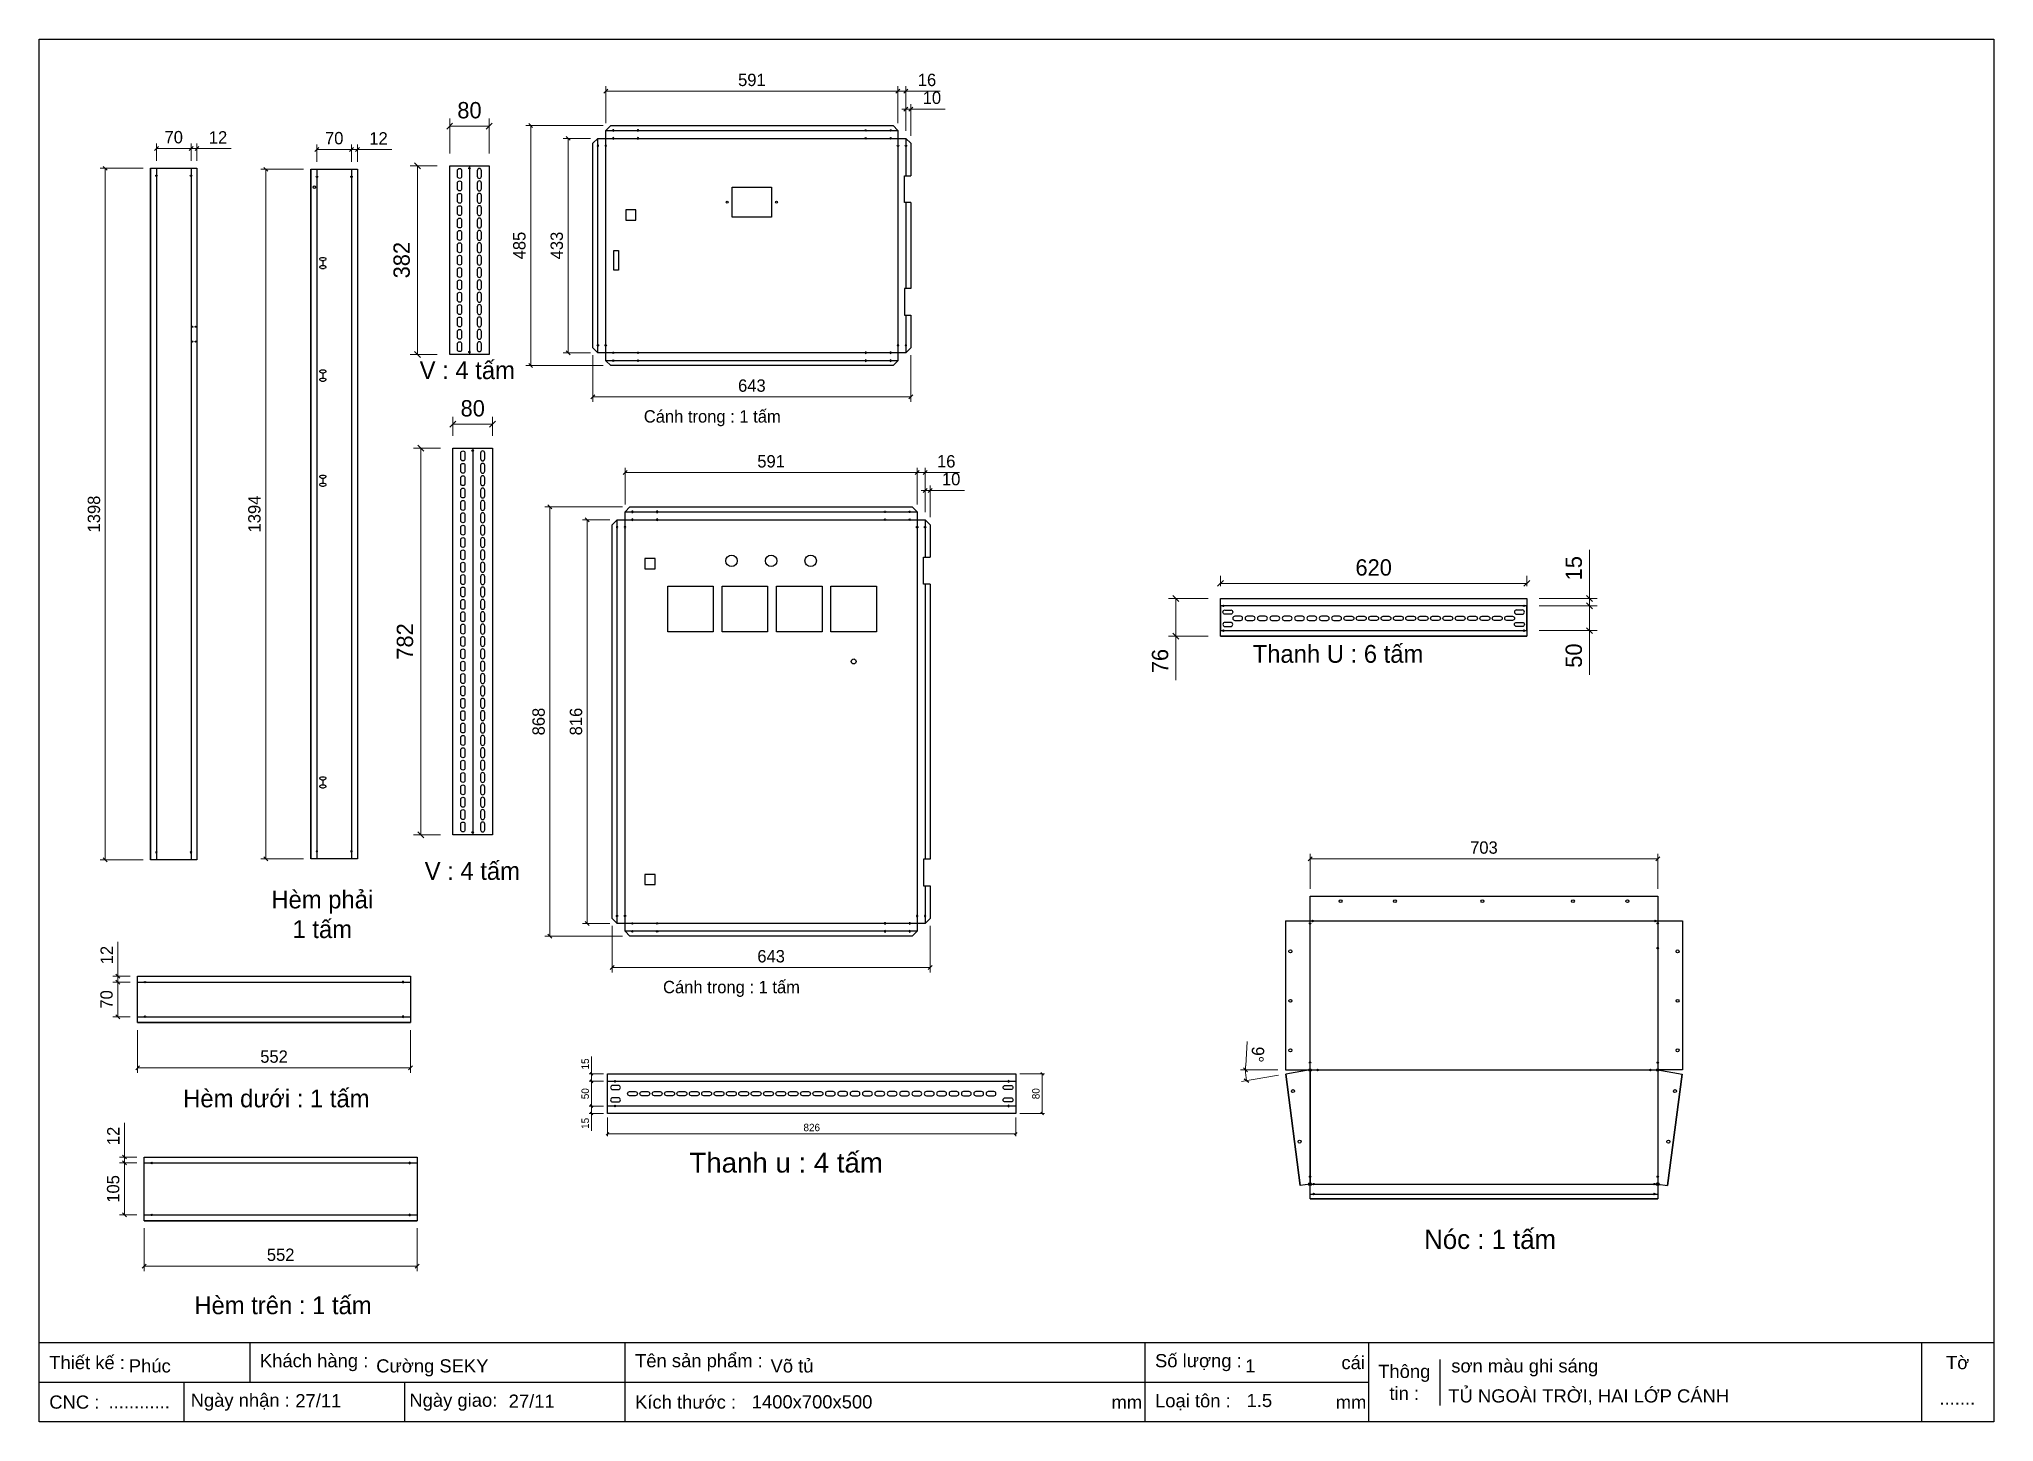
# Model space of a CAD drawing. Header units: millimetres. Extents: x 0 to 3953, y 0 to 2795.
import ezdxf

# ---------------------------------------------------------------- set-up
doc = ezdxf.new("R2010")
doc.units = ezdxf.units.MM
for name, color, linetype in [('CNC', 7, 'Continuous'), ('DIM', 253, 'Continuous'), ('FIRE PROTECTION', 1, 'Continuous')]:
    doc.layers.add(name, color=color, linetype=linetype)
doc.styles.add('Arial', font='arial.ttf')
doc.dimstyles.new('Dim-15', dxfattribs={"dimtxt": 15, "dimasz": 5, "dimexe": 5, "dimexo": 8, "dimgap": 5, "dimtad": 1, "dimdec": 0, "dimtxsty": 'Standard', "dimblk": 'OBLIQUE', "dimcen": 10, "dimclrd": 5, "dimclre": 5, "dimclrt": 3, "dimazin": 3, "dimtfac": 1, "dimtdec": 0, "dimtmove": 0, "dimatfit": 3, "dimldrblk": 'OBLIQUE', "dimlwd": 9, "dimlwe": 9})
doc.dimstyles.new('Dim-25', dxfattribs={"dimtxt": 25, "dimasz": 8, "dimexe": 10, "dimexo": 15, "dimgap": 10, "dimtad": 1, "dimdec": 0, "dimtxsty": 'Standard', "dimblk": 'OBLIQUE', "dimcen": 10, "dimclrd": 5, "dimclre": 5, "dimclrt": 3, "dimazin": 3, "dimtfac": 1, "dimtdec": 0, "dimtmove": 0, "dimatfit": 3, "dimldrblk": 'OBLIQUE', "dimlwd": 9, "dimlwe": 9})
doc.dimstyles.new('Dim-33', dxfattribs={"dimtxt": 33, "dimasz": 12, "dimexe": 15, "dimexo": 25, "dimgap": 15, "dimtad": 1, "dimdec": 0, "dimtxsty": 'Standard', "dimblk": 'OBLIQUE', "dimcen": 10, "dimclrd": 5, "dimclre": 5, "dimclrt": 3, "dimazin": 3, "dimtfac": 1, "dimtdec": 0, "dimtmove": 0, "dimatfit": 3, "dimldrblk": 'OPEN30', "dimlwd": 9, "dimlwe": 9})

msp = doc.modelspace()

# ---------------------------------------------------------------- texts
at = {"color": 2, "attachment_point": 5}
for s, insert, char_height, width in [('V : 4 tấm', (865.9, 2125.6), 36, 775), ('Cánh trong : 1 tấm', (1361.3, 2028.7), 25, 1320.319), ('Thanh U : 6 tấm', (2626.7, 1552.2), 36, 775), ('V : 4 tấm', (876.1, 1113.4), 36, 775), ('Hèm phải \\P1 tấm', (572.7, 1025.7), 36, 775), ('Cánh trong : 1 tấm', (1400.2, 875.2), 25, 1320.319), ('Hèm dưới : 1 tấm', (479.8, 653.6), 36, 775), ('Nóc : 1 tấm', (2934.3, 368.8), 39, 1074), ('Hèm trên : 1 tấm', (493.2, 235.5), 36, 775)]:
    msp.add_mtext(s, dxfattribs=dict(at, insert=insert, char_height=char_height, width=width))
at = {"color": 7, "insert": (1510.7, 523.7), "char_height": 40, "width": 846.161, "attachment_point": 5, "style": 'Arial'}
msp.add_mtext('Thanh u : 4 tấm', dxfattribs=at)

# ---------------------------------------------------------------- blocks, each defined once
blk = doc.blocks.new('KHUNG CHUẨN')
at = {"color": 7}
for p, q in [((19889.2, -28535.2), (16919.2, -28535.2)), ((17239.2, -28535.2), (17239.2, -28595.2)), ((17809.2, -28535.2), (17809.2, -28655.2)), ((18599.2, -28535.2), (18599.2, -28655.2)), ((18939.2, -28535.2), (18939.2, -28655.2)), ((19779.2, -28535.2), (19779.2, -28655.2)), ((19047.6, -28560.2), (19047.6, -28630.2)), ((18939.2, -28595.2), (16919.2, -28595.2)), ((17139.2, -28595.2), (17139.2, -28655.2)), ((17474.2, -28595.2), (17474.2, -28655.2))]:
    blk.add_line(p, q, dxfattribs=at)
blk.add_lwpolyline([(16919.2, -26555.2), (19889.2, -26555.2), (19889.2, -28655.2), (16919.2, -28655.2)], close=True, dxfattribs=at)
at = {"color": 2, "char_height": 20, "style": 'Arial'}
for s, insert, width, attachment_point in [('  Thiết kế :', (16919.2, -28565.2), 917.634, 4), ('  Khách hàng :', (17239.2, -28565.2), 917.634, 4), ('  Tên sản phẩm :', (17809.2, -28565.2), 917.634, 4), ('  Số lượng :', (18599.2, -28565.2), 917.634, 4), ('cái', (18897.9, -28565.2), 63.517, 4), ('Thông\\Ptin :', (18993.4, -28595.2), 108.311, 5), ('Tờ', (19834.2, -28565.2), 110, 5), ('  CNC :', (16919.2, -28625.2), 917.634, 4), ('  Ngày nhận :', (17134, -28625.2), 556.651, 4), ('  Ngày giao:', (17466.3, -28625.2), 556.651, 4), ('  Kích thước :', (17809.2, -28625.2), 917.634, 4), ('mm', (18548.6, -28625.2), 73.831, 4), ('  Loại tôn :', (18599.2, -28625.2), 917.634, 4), ('mm', (18889.2, -28625.2), 917.634, 4)]:
    blk.add_mtext(s, dxfattribs=dict(at, insert=insert, width=width, attachment_point=attachment_point))
at = {"color": 3, "style": 'Arial'}
for tag, p in [('#01', (17055.6, -28580.1)), ('#02', (17431.4, -28580.1)), ('#03', (18030.6, -28580.1)), ('#08', (18751.7, -28580.1)), ('#10', (19064.8, -28580.1)), ('#04', (17024.8, -28634.6)), ('#05', (17308.5, -28633)), ('#06', (17632.7, -28633.7)), ('#07', (18002, -28634.7)), ('#09', (18753.8, -28632.6)), ('#11', (19060.3, -28625.7)), ('#12', (19806.5, -28628.9))]:
    blk.add_attdef(tag, p, '', height=20, dxfattribs=at)
blk = doc.blocks.new('f3daunguoc')
at = {"layer": 'CNC', "color": 2, "lineweight": -3}
blk.add_circle((0, 0), 1.5, dxfattribs=at)
blk = doc.blocks.new('*D1')
at = {"color": 0, "linetype": 'ByBlock', "lineweight": -2}
for p, q in [((303.3, 2569.9), (311.3, 2577.9)), ((323.3, 2577.9), (315.3, 2569.9))]:
    blk.add_line(p, q, dxfattribs=at)
at = {"layer": 'Defpoints', "color": 0, "transparency": 16777216}
for p in [(319.3, 2573.9), (307.3, 2533.9), (319.3, 2533.9)]:
    blk.add_point(p, dxfattribs=at)
at = {"layer": 'DIM', "color": 5, "lineweight": 9, "transparency": 16777216}
for p, q in [((307.3, 2573.9), (299.3, 2573.9)), ((307.3, 2548.9), (307.3, 2583.9)), ((307.3, 2573.9), (319.3, 2573.9)), ((319.3, 2548.9), (319.3, 2583.9)), ((319.3, 2573.9), (388.5, 2573.9))]:
    blk.add_line(p, q, dxfattribs=at)
at = {"layer": 'DIM', "color": 3, "transparency": 16777216, "insert": (361.9, 2596.5), "char_height": 25, "attachment_point": 5}
blk.add_mtext('12', dxfattribs=at)
blk = doc.blocks.new('_Oblique')
at = {"color": 0, "linetype": 'ByBlock', "lineweight": -2}
blk.add_line((-0.5, -0.5), (0.5, 0.5), dxfattribs=at)
blk = doc.blocks.new('*D2')
at = {"color": 0, "linetype": 'ByBlock', "lineweight": -2}
for p, q in [((241.3, 2577.9), (233.3, 2569.9)), ((303.3, 2569.9), (311.3, 2577.9))]:
    blk.add_line(p, q, dxfattribs=at)
at = {"layer": 'Defpoints', "color": 0, "transparency": 16777216}
for p in [(237.3, 2573.9), (237.3, 2533.9), (307.3, 2533.9)]:
    blk.add_point(p, dxfattribs=at)
at = {"layer": 'DIM', "color": 5, "lineweight": 9, "transparency": 16777216}
for p, q in [((237.3, 2548.9), (237.3, 2583.9)), ((307.3, 2573.9), (237.3, 2573.9)), ((307.3, 2548.9), (307.3, 2583.9))]:
    blk.add_line(p, q, dxfattribs=at)
at = {"layer": 'DIM', "color": 3, "transparency": 16777216, "insert": (272.3, 2596.7), "char_height": 25, "attachment_point": 5}
blk.add_mtext('70', dxfattribs=at)
blk = doc.blocks.new('*D3')
at = {"color": 0, "linetype": 'ByBlock', "lineweight": -2}
for p, q in [((137.8, 2529.9), (129.8, 2537.9)), ((129.8, 1140.3), (137.8, 1132.3))]:
    blk.add_line(p, q, dxfattribs=at)
at = {"layer": 'Defpoints', "color": 0, "transparency": 16777216}
for p in [(225.3, 2533.9), (133.8, 1136.3), (225.3, 1136.3)]:
    blk.add_point(p, dxfattribs=at)
at = {"layer": 'DIM', "color": 5, "lineweight": 9, "transparency": 16777216}
for p, q in [((210.3, 2533.9), (123.8, 2533.9)), ((133.8, 2533.9), (133.8, 1136.3)), ((210.3, 1136.3), (123.8, 1136.3))]:
    blk.add_line(p, q, dxfattribs=at)
at = {"layer": 'DIM', "color": 3, "transparency": 16777216, "insert": (111, 1835.1), "char_height": 25, "attachment_point": 5, "rotation": 90}
blk.add_mtext('1398', dxfattribs=at)
blk = doc.blocks.new('*D4')
at = {"color": 0, "linetype": 'ByBlock', "lineweight": -2}
for p, q in [((627.8, 2567.9), (635.8, 2575.9)), ((647.8, 2575.9), (639.8, 2567.9))]:
    blk.add_line(p, q, dxfattribs=at)
at = {"layer": 'Defpoints', "color": 0, "transparency": 16777216}
for p in [(643.8, 2571.9), (631.8, 2531.9), (643.8, 2531.9)]:
    blk.add_point(p, dxfattribs=at)
at = {"layer": 'DIM', "color": 5, "lineweight": 9, "transparency": 16777216}
for p, q in [((631.8, 2571.9), (623.8, 2571.9)), ((631.8, 2546.9), (631.8, 2581.9)), ((631.8, 2571.9), (643.8, 2571.9)), ((643.8, 2546.9), (643.8, 2581.9)), ((643.8, 2571.9), (713, 2571.9))]:
    blk.add_line(p, q, dxfattribs=at)
at = {"layer": 'DIM', "color": 3, "transparency": 16777216, "insert": (686.4, 2594.5), "char_height": 25, "attachment_point": 5}
blk.add_mtext('12', dxfattribs=at)
blk = doc.blocks.new('*D5')
at = {"color": 0, "linetype": 'ByBlock', "lineweight": -2}
for p, q in [((565.8, 2575.9), (557.8, 2567.9)), ((627.8, 2567.9), (635.8, 2575.9))]:
    blk.add_line(p, q, dxfattribs=at)
at = {"layer": 'Defpoints', "color": 0, "transparency": 16777216}
for p in [(561.8, 2571.9), (561.8, 2531.9), (631.8, 2531.9)]:
    blk.add_point(p, dxfattribs=at)
at = {"layer": 'DIM', "color": 5, "lineweight": 9, "transparency": 16777216}
for p, q in [((561.8, 2546.9), (561.8, 2581.9)), ((631.8, 2571.9), (561.8, 2571.9)), ((631.8, 2546.9), (631.8, 2581.9))]:
    blk.add_line(p, q, dxfattribs=at)
at = {"layer": 'DIM', "color": 3, "transparency": 16777216, "insert": (596.8, 2594.7), "char_height": 25, "attachment_point": 5}
blk.add_mtext('70', dxfattribs=at)
blk = doc.blocks.new('*D6')
at = {"color": 0, "linetype": 'ByBlock', "lineweight": -2}
for p, q in [((462.3, 2527.9), (454.3, 2535.9)), ((454.3, 1142.3), (462.3, 1134.3))]:
    blk.add_line(p, q, dxfattribs=at)
at = {"layer": 'Defpoints', "color": 0, "transparency": 16777216}
for p in [(549.8, 2531.9), (458.3, 1138.3), (549.8, 1138.3)]:
    blk.add_point(p, dxfattribs=at)
at = {"layer": 'DIM', "color": 5, "lineweight": 9, "transparency": 16777216}
for p, q in [((534.8, 2531.9), (448.3, 2531.9)), ((458.3, 2531.9), (458.3, 1138.3)), ((534.8, 1138.3), (448.3, 1138.3))]:
    blk.add_line(p, q, dxfattribs=at)
at = {"layer": 'DIM', "color": 3, "transparency": 16777216, "insert": (435.5, 1835.1), "char_height": 25, "attachment_point": 5, "rotation": 90}
blk.add_mtext('1394', dxfattribs=at)
blk = doc.blocks.new('ovan6x9')
at = {"color": 2}
for p, q in [((2, 6), (8, 6)), ((2, 0), (8, 0))]:
    blk.add_line(p, q, dxfattribs=at)
for centre, start, end in [((2, 3), 90, 270), ((8, 3), 270, 90)]:
    blk.add_arc(centre, 3, start, end, dxfattribs=at)
blk = doc.blocks.new('*D7')
at = {"color": 0, "linetype": 'ByBlock', "lineweight": -2}
for p, q in [((1748.8, 2649.6), (1756.8, 2657.6)), ((1766.8, 2657.6), (1758.8, 2649.6))]:
    blk.add_line(p, q, dxfattribs=at)
at = {"layer": 'Defpoints', "color": 0, "transparency": 16777216}
for p in [(1762.8, 2653.6), (1752.8, 2594.5), (1762.8, 2584.5)]:
    blk.add_point(p, dxfattribs=at)
at = {"layer": 'DIM', "color": 5, "lineweight": 9, "transparency": 16777216}
for p, q in [((1752.8, 2653.6), (1744.8, 2653.6)), ((1752.8, 2609.5), (1752.8, 2663.6)), ((1752.8, 2653.6), (1762.8, 2653.6)), ((1762.8, 2599.5), (1762.8, 2663.6)), ((1762.8, 2653.6), (1832.2, 2653.6))]:
    blk.add_line(p, q, dxfattribs=at)
at = {"layer": 'DIM', "color": 3, "transparency": 16777216, "insert": (1805.5, 2676.4), "char_height": 25, "attachment_point": 5}
blk.add_mtext('10', dxfattribs=at)
blk = doc.blocks.new('*D8')
at = {"color": 0, "linetype": 'ByBlock', "lineweight": -2}
for p, q in [((1732.8, 2685.7), (1740.8, 2693.7)), ((1756.8, 2693.7), (1748.8, 2685.7))]:
    blk.add_line(p, q, dxfattribs=at)
at = {"layer": 'Defpoints', "color": 0, "transparency": 16777216}
for p in [(1752.8, 2689.7), (1736.8, 2610.5), (1752.8, 2594.5)]:
    blk.add_point(p, dxfattribs=at)
at = {"layer": 'DIM', "color": 5, "lineweight": 9, "transparency": 16777216}
for p, q in [((1736.8, 2689.7), (1728.8, 2689.7)), ((1736.8, 2625.5), (1736.8, 2699.7)), ((1736.8, 2689.7), (1752.8, 2689.7)), ((1752.8, 2609.5), (1752.8, 2699.7)), ((1752.8, 2689.7), (1822.3, 2689.7))]:
    blk.add_line(p, q, dxfattribs=at)
at = {"layer": 'DIM', "color": 3, "transparency": 16777216, "insert": (1795.5, 2712.5), "char_height": 25, "attachment_point": 5}
blk.add_mtext('16', dxfattribs=at)
blk = doc.blocks.new('*D9')
at = {"color": 0, "linetype": 'ByBlock', "lineweight": -2}
for p, q in [((1150, 2693.7), (1142, 2685.7)), ((1732.8, 2685.7), (1740.8, 2693.7))]:
    blk.add_line(p, q, dxfattribs=at)
at = {"layer": 'Defpoints', "color": 0, "transparency": 16777216}
for p in [(1146, 2689.7), (1146, 2610.5), (1736.8, 2610.5)]:
    blk.add_point(p, dxfattribs=at)
at = {"layer": 'DIM', "color": 5, "lineweight": 9, "transparency": 16777216}
for p, q in [((1146, 2625.5), (1146, 2699.7)), ((1736.8, 2689.7), (1146, 2689.7)), ((1736.8, 2625.5), (1736.8, 2699.7))]:
    blk.add_line(p, q, dxfattribs=at)
at = {"layer": 'DIM', "color": 3, "transparency": 16777216, "insert": (1441.4, 2712.5), "char_height": 25, "attachment_point": 5}
blk.add_mtext('591', dxfattribs=at)
blk = doc.blocks.new('*D10')
at = {"color": 0, "linetype": 'ByBlock', "lineweight": -2}
for p, q in [((1073.7, 2590.5), (1065.7, 2598.5)), ((1065.7, 2165.1), (1073.7, 2157.1))]:
    blk.add_line(p, q, dxfattribs=at)
at = {"layer": 'Defpoints', "color": 0, "transparency": 16777216}
for p in [(1130, 2594.5), (1069.7, 2161.1), (1130, 2161.1)]:
    blk.add_point(p, dxfattribs=at)
at = {"layer": 'DIM', "color": 5, "lineweight": 9, "transparency": 16777216}
for p, q in [((1115, 2594.5), (1059.7, 2594.5)), ((1069.7, 2594.5), (1069.7, 2161.1)), ((1115, 2161.1), (1059.7, 2161.1))]:
    blk.add_line(p, q, dxfattribs=at)
at = {"layer": 'DIM', "color": 3, "transparency": 16777216, "insert": (1047, 2377.8), "char_height": 25, "attachment_point": 5, "rotation": 90}
blk.add_mtext('433', dxfattribs=at)
blk = doc.blocks.new('*D11')
at = {"color": 0, "linetype": 'ByBlock', "lineweight": -2}
for p, q in [((998.1, 2616.5), (990.1, 2624.5)), ((990.1, 2139.1), (998.1, 2131.1))]:
    blk.add_line(p, q, dxfattribs=at)
at = {"layer": 'Defpoints', "color": 0, "transparency": 16777216}
for p in [(1156, 2620.5), (994.1, 2135.1), (1156, 2135.1)]:
    blk.add_point(p, dxfattribs=at)
at = {"layer": 'DIM', "color": 5, "lineweight": 9, "transparency": 16777216}
for p, q in [((1141, 2620.5), (984.1, 2620.5)), ((994.1, 2620.5), (994.1, 2135.1)), ((1141, 2135.1), (984.1, 2135.1))]:
    blk.add_line(p, q, dxfattribs=at)
at = {"layer": 'DIM', "color": 3, "transparency": 16777216, "insert": (971.3, 2377.8), "char_height": 25, "attachment_point": 5, "rotation": 90}
blk.add_mtext('485', dxfattribs=at)
blk = doc.blocks.new('*D12')
at = {"color": 0, "linetype": 'ByBlock', "lineweight": -2}
for p, q in [((1124, 2075.9), (1116, 2067.9)), ((1758.8, 2067.9), (1766.8, 2075.9))]:
    blk.add_line(p, q, dxfattribs=at)
at = {"layer": 'Defpoints', "color": 0, "transparency": 16777216}
for p in [(1120, 2171.1), (1762.8, 2171.1), (1762.8, 2071.9)]:
    blk.add_point(p, dxfattribs=at)
at = {"layer": 'DIM', "color": 5, "lineweight": 9, "transparency": 16777216}
for p, q in [((1120, 2156.1), (1120, 2061.9)), ((1762.8, 2156.1), (1762.8, 2061.9)), ((1120, 2071.9), (1762.8, 2071.9))]:
    blk.add_line(p, q, dxfattribs=at)
at = {"layer": 'DIM', "color": 3, "transparency": 16777216, "insert": (1441.4, 2094.6), "char_height": 25, "attachment_point": 5}
blk.add_mtext('643', dxfattribs=at)
blk = doc.blocks.new('*D13')
at = {"color": 0, "linetype": 'ByBlock', "lineweight": -2}
for p, q in [((1787.7, 1878.7), (1795.7, 1886.7)), ((1805.7, 1886.7), (1797.7, 1878.7))]:
    blk.add_line(p, q, dxfattribs=at)
at = {"layer": 'Defpoints', "color": 0, "transparency": 16777216}
for p in [(1801.7, 1882.7), (1791.7, 1823.6), (1801.7, 1813.6)]:
    blk.add_point(p, dxfattribs=at)
at = {"layer": 'DIM', "color": 5, "lineweight": 9, "transparency": 16777216}
for p, q in [((1791.7, 1882.7), (1783.7, 1882.7)), ((1791.7, 1838.6), (1791.7, 1892.7)), ((1791.7, 1882.7), (1801.7, 1882.7)), ((1801.7, 1828.6), (1801.7, 1892.7)), ((1801.7, 1882.7), (1871.1, 1882.7))]:
    blk.add_line(p, q, dxfattribs=at)
at = {"layer": 'DIM', "color": 3, "transparency": 16777216, "insert": (1844.4, 1905.5), "char_height": 25, "attachment_point": 5}
blk.add_mtext('10', dxfattribs=at)
blk = doc.blocks.new('*D14')
at = {"color": 0, "linetype": 'ByBlock', "lineweight": -2}
for p, q in [((1771.7, 1914.8), (1779.7, 1922.8)), ((1795.7, 1922.8), (1787.7, 1914.8))]:
    blk.add_line(p, q, dxfattribs=at)
at = {"layer": 'Defpoints', "color": 0, "transparency": 16777216}
for p in [(1791.7, 1918.8), (1775.7, 1839.6), (1791.7, 1823.6)]:
    blk.add_point(p, dxfattribs=at)
at = {"layer": 'DIM', "color": 5, "lineweight": 9, "transparency": 16777216}
for p, q in [((1775.7, 1918.8), (1767.7, 1918.8)), ((1775.7, 1854.6), (1775.7, 1928.8)), ((1775.7, 1918.8), (1791.7, 1918.8)), ((1791.7, 1838.6), (1791.7, 1928.8)), ((1791.7, 1918.8), (1861.1, 1918.8))]:
    blk.add_line(p, q, dxfattribs=at)
at = {"layer": 'DIM', "color": 3, "transparency": 16777216, "insert": (1834.4, 1941.5), "char_height": 25, "attachment_point": 5}
blk.add_mtext('16', dxfattribs=at)
blk = doc.blocks.new('*D15')
at = {"color": 0, "linetype": 'ByBlock', "lineweight": -2}
for p, q in [((1188.9, 1922.8), (1180.9, 1914.8)), ((1771.7, 1914.8), (1779.7, 1922.8))]:
    blk.add_line(p, q, dxfattribs=at)
at = {"layer": 'Defpoints', "color": 0, "transparency": 16777216}
for p in [(1184.9, 1918.8), (1184.9, 1839.6), (1775.7, 1839.6)]:
    blk.add_point(p, dxfattribs=at)
at = {"layer": 'DIM', "color": 5, "lineweight": 9, "transparency": 16777216}
for p, q in [((1184.9, 1854.6), (1184.9, 1928.8)), ((1775.7, 1918.8), (1184.9, 1918.8)), ((1775.7, 1854.6), (1775.7, 1928.8))]:
    blk.add_line(p, q, dxfattribs=at)
at = {"layer": 'DIM', "color": 3, "transparency": 16777216, "insert": (1480.3, 1941.5), "char_height": 25, "attachment_point": 5}
blk.add_mtext('591', dxfattribs=at)
blk = doc.blocks.new('*D16')
at = {"color": 0, "linetype": 'ByBlock', "lineweight": -2}
for p, q in [((1112.6, 1819.6), (1104.6, 1827.6)), ((1104.6, 1011.6), (1112.6, 1003.6))]:
    blk.add_line(p, q, dxfattribs=at)
at = {"layer": 'Defpoints', "color": 0, "transparency": 16777216}
for p in [(1168.9, 1823.6), (1108.6, 1007.6), (1168.9, 1007.6)]:
    blk.add_point(p, dxfattribs=at)
at = {"layer": 'DIM', "color": 5, "lineweight": 9, "transparency": 16777216}
for p, q in [((1153.9, 1823.6), (1098.6, 1823.6)), ((1108.6, 1823.6), (1108.6, 1007.6)), ((1153.9, 1007.6), (1098.6, 1007.6))]:
    blk.add_line(p, q, dxfattribs=at)
at = {"layer": 'DIM', "color": 3, "transparency": 16777216, "insert": (1085.8, 1415.6), "char_height": 25, "attachment_point": 5, "rotation": 90}
blk.add_mtext('816', dxfattribs=at)
blk = doc.blocks.new('*D17')
at = {"color": 0, "linetype": 'ByBlock', "lineweight": -2}
for p, q in [((1037, 1845.6), (1029, 1853.6)), ((1029, 985.6), (1037, 977.6))]:
    blk.add_line(p, q, dxfattribs=at)
at = {"layer": 'Defpoints', "color": 0, "transparency": 16777216}
for p in [(1194.9, 1849.6), (1033, 981.6), (1194.9, 981.6)]:
    blk.add_point(p, dxfattribs=at)
at = {"layer": 'DIM', "color": 5, "lineweight": 9, "transparency": 16777216}
for p, q in [((1179.9, 1849.6), (1023, 1849.6)), ((1033, 1849.6), (1033, 981.6)), ((1179.9, 981.6), (1023, 981.6))]:
    blk.add_line(p, q, dxfattribs=at)
at = {"layer": 'DIM', "color": 3, "transparency": 16777216, "insert": (1010.2, 1415.6), "char_height": 25, "attachment_point": 5, "rotation": 90}
blk.add_mtext('868', dxfattribs=at)
blk = doc.blocks.new('*D18')
at = {"color": 0, "linetype": 'ByBlock', "lineweight": -2}
for p, q in [((1162.9, 922.3), (1154.9, 914.3)), ((1797.7, 914.3), (1805.7, 922.3))]:
    blk.add_line(p, q, dxfattribs=at)
at = {"layer": 'Defpoints', "color": 0, "transparency": 16777216}
for p in [(1158.9, 1017.6), (1801.7, 1017.6), (1801.7, 918.3)]:
    blk.add_point(p, dxfattribs=at)
at = {"layer": 'DIM', "color": 5, "lineweight": 9, "transparency": 16777216}
for p, q in [((1158.9, 1002.6), (1158.9, 908.3)), ((1801.7, 1002.6), (1801.7, 908.3)), ((1158.9, 918.3), (1801.7, 918.3))]:
    blk.add_line(p, q, dxfattribs=at)
at = {"layer": 'DIM', "color": 3, "transparency": 16777216, "insert": (1480.3, 941.1), "char_height": 25, "attachment_point": 5}
blk.add_mtext('643', dxfattribs=at)
blk = doc.blocks.new('*D19')
at = {"color": 0, "linetype": 'ByBlock', "lineweight": -2}
for p, q in [((836.3, 2625.3), (824.3, 2613.3)), ((904.3, 2613.3), (916.3, 2625.3))]:
    blk.add_line(p, q, dxfattribs=at)
at = {"layer": 'Defpoints', "color": 0, "ltscale": 3, "transparency": 16777216}
for p in [(910.3, 2619.3), (830.3, 2539.1), (910.3, 2539.1)]:
    blk.add_point(p, dxfattribs=at)
at = {"layer": 'DIM', "color": 5, "lineweight": 9, "ltscale": 3, "transparency": 16777216}
for p, q in [((830.3, 2564.1), (830.3, 2634.3)), ((830.3, 2619.3), (910.3, 2619.3)), ((910.3, 2564.1), (910.3, 2634.3))]:
    blk.add_line(p, q, dxfattribs=at)
at = {"layer": 'DIM', "color": 3, "ltscale": 3, "transparency": 16777216, "insert": (870.3, 2651.2), "char_height": 33, "attachment_point": 5}
blk.add_mtext('80', dxfattribs=at)
blk = doc.blocks.new('_Open30')
at = {"color": 0, "linetype": 'ByBlock', "lineweight": -2}
for p, q in [((-1, 0.27), (0, 0)), ((0, 0), (-1, -0.27)), ((0, 0), (-1, 0))]:
    blk.add_line(p, q, dxfattribs=at)
blk = doc.blocks.new('*D20')
at = {"color": 0, "linetype": 'ByBlock', "lineweight": -2}
for p, q in [((771.2, 2533.1), (759.2, 2545.1)), ((759.2, 2163.6), (771.2, 2151.6))]:
    blk.add_line(p, q, dxfattribs=at)
at = {"layer": 'Defpoints', "color": 0, "ltscale": 3, "transparency": 16777216}
for p in [(830.3, 2539.1), (765.2, 2157.6), (830.3, 2157.6)]:
    blk.add_point(p, dxfattribs=at)
at = {"layer": 'DIM', "color": 5, "lineweight": 9, "ltscale": 3, "transparency": 16777216}
for p, q in [((805.3, 2539.1), (750.2, 2539.1)), ((765.2, 2539.1), (765.2, 2157.6)), ((805.3, 2157.6), (750.2, 2157.6))]:
    blk.add_line(p, q, dxfattribs=at)
at = {"layer": 'DIM', "color": 3, "ltscale": 3, "transparency": 16777216, "insert": (733.3, 2348.3), "char_height": 33, "attachment_point": 5, "rotation": 90}
blk.add_mtext('382', dxfattribs=at)
blk = doc.blocks.new('*D21')
at = {"color": 0, "linetype": 'ByBlock', "lineweight": -2}
for p, q in [((842.9, 2022.8), (830.9, 2010.8)), ((910.9, 2010.8), (922.9, 2022.8))]:
    blk.add_line(p, q, dxfattribs=at)
at = {"layer": 'Defpoints', "color": 0, "ltscale": 3, "transparency": 16777216}
for p in [(916.9, 2016.8), (836.9, 1968.3), (916.9, 1968.3)]:
    blk.add_point(p, dxfattribs=at)
at = {"layer": 'DIM', "color": 5, "lineweight": 9, "ltscale": 3, "transparency": 16777216}
for p, q in [((836.9, 1993.3), (836.9, 2031.8)), ((836.9, 2016.8), (916.9, 2016.8)), ((916.9, 1993.3), (916.9, 2031.8))]:
    blk.add_line(p, q, dxfattribs=at)
at = {"layer": 'DIM', "color": 3, "ltscale": 3, "transparency": 16777216, "insert": (876.9, 2048.6), "char_height": 33, "attachment_point": 5}
blk.add_mtext('80', dxfattribs=at)
blk = doc.blocks.new('*D22')
at = {"color": 0, "linetype": 'ByBlock', "lineweight": -2}
for p, q in [((777.8, 1962.3), (765.8, 1974.3)), ((765.8, 1192.8), (777.8, 1180.8))]:
    blk.add_line(p, q, dxfattribs=at)
at = {"layer": 'Defpoints', "color": 0, "ltscale": 3, "transparency": 16777216}
for p in [(836.9, 1968.3), (771.8, 1186.8), (836.9, 1186.8)]:
    blk.add_point(p, dxfattribs=at)
at = {"layer": 'DIM', "color": 5, "lineweight": 9, "ltscale": 3, "transparency": 16777216}
for p, q in [((811.9, 1968.3), (756.8, 1968.3)), ((771.8, 1968.3), (771.8, 1186.8)), ((811.9, 1186.8), (756.8, 1186.8))]:
    blk.add_line(p, q, dxfattribs=at)
at = {"layer": 'DIM', "color": 3, "ltscale": 3, "transparency": 16777216, "insert": (740, 1577.5), "char_height": 33, "attachment_point": 5, "rotation": 90}
blk.add_mtext('782', dxfattribs=at)
blk = doc.blocks.new('*D23')
at = {"color": 0, "linetype": 'ByBlock', "lineweight": -2}
for p, q in [((155.3, 905), (163.3, 897)), ((163.3, 885), (155.3, 893))]:
    blk.add_line(p, q, dxfattribs=at)
at = {"layer": 'Defpoints', "color": 0, "transparency": 16777216}
for p in [(159.3, 901), (199.3, 901), (199.3, 889)]:
    blk.add_point(p, dxfattribs=at)
at = {"layer": 'DIM', "color": 5, "lineweight": 9, "transparency": 16777216}
for p, q in [((159.3, 901), (159.3, 970.2)), ((184.3, 901), (149.3, 901)), ((184.3, 889), (149.3, 889)), ((159.3, 889), (159.3, 901)), ((159.3, 889), (159.3, 881))]:
    blk.add_line(p, q, dxfattribs=at)
at = {"layer": 'DIM', "color": 3, "transparency": 16777216, "insert": (136.7, 943.6), "char_height": 25, "attachment_point": 5, "rotation": 90}
blk.add_mtext('12', dxfattribs=at)
blk = doc.blocks.new('*D24')
at = {"color": 0, "linetype": 'ByBlock', "lineweight": -2}
for p, q in [((163.3, 885), (155.3, 893)), ((155.3, 823), (163.3, 815))]:
    blk.add_line(p, q, dxfattribs=at)
at = {"layer": 'Defpoints', "color": 0, "transparency": 16777216}
for p in [(199.3, 889), (159.3, 819), (199.3, 819)]:
    blk.add_point(p, dxfattribs=at)
at = {"layer": 'DIM', "color": 5, "lineweight": 9, "transparency": 16777216}
for p, q in [((184.3, 889), (149.3, 889)), ((159.3, 889), (159.3, 819)), ((184.3, 819), (149.3, 819))]:
    blk.add_line(p, q, dxfattribs=at)
at = {"layer": 'DIM', "color": 3, "transparency": 16777216, "insert": (136.5, 854), "char_height": 25, "attachment_point": 5, "rotation": 90}
blk.add_mtext('70', dxfattribs=at)
blk = doc.blocks.new('*D25')
at = {"color": 0, "linetype": 'ByBlock', "lineweight": -2}
for p, q in [((203.3, 719.5), (195.3, 711.5)), ((746.9, 711.5), (754.9, 719.5))]:
    blk.add_line(p, q, dxfattribs=at)
at = {"layer": 'Defpoints', "color": 0, "transparency": 16777216}
for p in [(199.3, 807), (750.9, 807), (750.9, 715.5)]:
    blk.add_point(p, dxfattribs=at)
at = {"layer": 'DIM', "color": 5, "lineweight": 9, "transparency": 16777216}
for p, q in [((199.3, 792), (199.3, 705.5)), ((750.9, 792), (750.9, 705.5)), ((199.3, 715.5), (750.9, 715.5))]:
    blk.add_line(p, q, dxfattribs=at)
at = {"layer": 'DIM', "color": 3, "transparency": 16777216, "insert": (475.1, 738.3), "char_height": 25, "attachment_point": 5}
blk.add_mtext('552', dxfattribs=at)
blk = doc.blocks.new('*D26')
at = {"color": 0, "linetype": 'ByBlock', "lineweight": -2}
for p, q in [((168.7, 539.4), (176.7, 531.4)), ((176.7, 519.4), (168.7, 527.4))]:
    blk.add_line(p, q, dxfattribs=at)
at = {"layer": 'Defpoints', "color": 0, "transparency": 16777216}
for p in [(172.7, 535.4), (212.7, 535.4), (212.7, 523.4)]:
    blk.add_point(p, dxfattribs=at)
at = {"layer": 'DIM', "color": 5, "lineweight": 9, "transparency": 16777216}
for p, q in [((172.7, 535.4), (172.7, 604.6)), ((197.7, 535.4), (162.7, 535.4)), ((197.7, 523.4), (162.7, 523.4)), ((172.7, 523.4), (172.7, 535.4)), ((172.7, 523.4), (172.7, 515.4))]:
    blk.add_line(p, q, dxfattribs=at)
at = {"layer": 'DIM', "color": 3, "transparency": 16777216, "insert": (150.1, 578), "char_height": 25, "attachment_point": 5, "rotation": 90}
blk.add_mtext('12', dxfattribs=at)
blk = doc.blocks.new('*D27')
at = {"color": 0, "linetype": 'ByBlock', "lineweight": -2}
for p, q in [((176.7, 519.4), (168.7, 527.4)), ((168.7, 422.4), (176.7, 414.4))]:
    blk.add_line(p, q, dxfattribs=at)
at = {"layer": 'Defpoints', "color": 0, "transparency": 16777216}
for p in [(212.7, 523.4), (172.7, 418.4), (212.7, 418.4)]:
    blk.add_point(p, dxfattribs=at)
at = {"layer": 'DIM', "color": 5, "lineweight": 9, "transparency": 16777216}
for p, q in [((197.7, 523.4), (162.7, 523.4)), ((172.7, 523.4), (172.7, 418.4)), ((197.7, 418.4), (162.7, 418.4))]:
    blk.add_line(p, q, dxfattribs=at)
at = {"layer": 'DIM', "color": 3, "transparency": 16777216, "insert": (149.9, 470.9), "char_height": 25, "attachment_point": 5, "rotation": 90}
blk.add_mtext('105', dxfattribs=at)
blk = doc.blocks.new('*D28')
at = {"color": 0, "linetype": 'ByBlock', "lineweight": -2}
for p, q in [((216.7, 318.9), (208.7, 310.9)), ((760.3, 310.9), (768.3, 318.9))]:
    blk.add_line(p, q, dxfattribs=at)
at = {"layer": 'Defpoints', "color": 0, "transparency": 16777216}
for p in [(212.7, 406.4), (764.3, 406.4), (764.3, 314.9)]:
    blk.add_point(p, dxfattribs=at)
at = {"layer": 'DIM', "color": 5, "lineweight": 9, "transparency": 16777216}
for p, q in [((212.7, 391.4), (212.7, 304.9)), ((764.3, 391.4), (764.3, 304.9)), ((212.7, 314.9), (764.3, 314.9))]:
    blk.add_line(p, q, dxfattribs=at)
at = {"layer": 'DIM', "color": 3, "transparency": 16777216, "insert": (488.5, 337.7), "char_height": 25, "attachment_point": 5}
blk.add_mtext('552', dxfattribs=at)
blk = doc.blocks.new('*D29')
at = {"color": 5, "lineweight": 9, "ltscale": 3, "transparency": 16777216}
for p, q in [((2440, 719.4), (2443, 768.9)), ((2505.3, 711.4), (2429.7, 711.4)), ((2506.2, 700.7), (2431.6, 688.2))]:
    blk.add_line(p, q, dxfattribs=at)
at = {"color": 0, "linetype": 'ByBlock', "lineweight": -2}
for p, q in [((2443.7, 707.4), (2435.7, 715.4)), ((2436.9, 693.2), (2446.1, 686.6))]:
    blk.add_line(p, q, dxfattribs=at)
at = {"color": 5, "lineweight": 9, "ltscale": 3, "transparency": 16777216}
for start, end in [(176.4903, 180), (180, 189.4699)]:
    blk.add_arc((2570.3, 711.4), 130.6, start, end, dxfattribs=at)
at = {"layer": 'Defpoints', "color": 0, "ltscale": 3, "transparency": 16777216}
for p in [(2440.5, 697), (2520.3, 711.4), (2521, 703.1), (2570.3, 711.4), (2570.3, 711.4)]:
    blk.add_point(p, dxfattribs=at)
at = {"color": 3, "ltscale": 3, "transparency": 16777216, "insert": (2464.2, 742.7), "char_height": 25, "attachment_point": 5, "rotation": 266.4903}
blk.add_mtext('9°', dxfattribs=at)
blk = doc.blocks.new('*D30')
at = {"color": 5, "lineweight": 9, "ltscale": 3, "transparency": 16777216}
for p, q in [((2570.3, 1077.6), (2570.3, 1148)), ((3273.3, 1077.6), (3273.3, 1148)), ((2570.3, 1138), (3273.3, 1138))]:
    blk.add_line(p, q, dxfattribs=at)
at = {"color": 0, "linetype": 'ByBlock', "lineweight": -2}
for p, q in [((2574.3, 1142), (2566.3, 1134)), ((3269.3, 1134), (3277.3, 1142))]:
    blk.add_line(p, q, dxfattribs=at)
at = {"layer": 'Defpoints', "color": 0, "ltscale": 3, "transparency": 16777216}
for p in [(3273.3, 1138), (2570.3, 1062.6), (3273.3, 1062.6)]:
    blk.add_point(p, dxfattribs=at)
at = {"color": 3, "ltscale": 3, "transparency": 16777216, "insert": (2921.8, 1160.8), "char_height": 25, "attachment_point": 5}
blk.add_mtext('703', dxfattribs=at)
blk = doc.blocks.new('*D31')
at = {"color": 0, "linetype": 'ByBlock', "lineweight": -2}
for p, q in [((1152, 584.9), (1147, 579.9)), ((1973, 579.9), (1978, 584.9))]:
    blk.add_line(p, q, dxfattribs=at)
at = {"layer": 'Defpoints', "color": 0, "transparency": 16777216}
for p in [(1149.5, 623.4), (1975.5, 623.4), (1149.5, 582.4)]:
    blk.add_point(p, dxfattribs=at)
at = {"layer": 'DIM', "color": 5, "lineweight": 9, "transparency": 16777216}
for p, q in [((1149.5, 615.4), (1149.5, 577.4)), ((1975.5, 615.4), (1975.5, 577.4)), ((1975.5, 582.4), (1149.5, 582.4))]:
    blk.add_line(p, q, dxfattribs=at)
at = {"layer": 'DIM', "color": 3, "transparency": 16777216, "insert": (1562.5, 595), "char_height": 15, "attachment_point": 5}
blk.add_mtext('826', dxfattribs=at)
blk = doc.blocks.new('*D32')
at = {"color": 0, "linetype": 'ByBlock', "lineweight": -2}
for p, q in [((2030.9, 700.9), (2025.9, 705.9)), ((2025.9, 625.9), (2030.9, 620.9))]:
    blk.add_line(p, q, dxfattribs=at)
at = {"layer": 'Defpoints', "color": 0, "transparency": 16777216}
for p in [(1975.5, 703.4), (1975.5, 623.4), (2028.4, 623.4)]:
    blk.add_point(p, dxfattribs=at)
at = {"layer": 'DIM', "color": 5, "lineweight": 9, "transparency": 16777216}
for p, q in [((1983.5, 703.4), (2033.4, 703.4)), ((2028.4, 703.4), (2028.4, 623.4)), ((1983.5, 623.4), (2033.4, 623.4))]:
    blk.add_line(p, q, dxfattribs=at)
at = {"layer": 'DIM', "color": 3, "transparency": 16777216, "insert": (2015.8, 663.4), "char_height": 15, "attachment_point": 5, "rotation": 90}
blk.add_mtext('80', dxfattribs=at)
blk = doc.blocks.new('*D33')
at = {"color": 0, "linetype": 'ByBlock', "lineweight": -2}
for p, q in [((1119.6, 685.9), (1114.6, 690.9)), ((1114.6, 640.9), (1119.6, 635.9))]:
    blk.add_line(p, q, dxfattribs=at)
at = {"layer": 'Defpoints', "color": 0, "transparency": 16777216}
for p in [(1149.5, 688.4), (1117.1, 638.4), (1149.5, 638.4)]:
    blk.add_point(p, dxfattribs=at)
at = {"layer": 'DIM', "color": 5, "lineweight": 9, "transparency": 16777216}
for p, q in [((1141.5, 688.4), (1112.1, 688.4)), ((1117.1, 688.4), (1117.1, 638.4)), ((1141.5, 638.4), (1112.1, 638.4))]:
    blk.add_line(p, q, dxfattribs=at)
at = {"layer": 'DIM', "color": 3, "transparency": 16777216, "insert": (1104.4, 663.4), "char_height": 15, "attachment_point": 5, "rotation": 90}
blk.add_mtext('50', dxfattribs=at)
blk = doc.blocks.new('*D34')
at = {"color": 0, "linetype": 'ByBlock', "lineweight": -2}
for p, q in [((1119.6, 700.9), (1114.6, 705.9)), ((1114.6, 690.9), (1119.6, 685.9))]:
    blk.add_line(p, q, dxfattribs=at)
at = {"layer": 'Defpoints', "color": 0, "transparency": 16777216}
for p in [(1117.1, 703.4), (1149.5, 703.4), (1149.5, 688.4)]:
    blk.add_point(p, dxfattribs=at)
at = {"layer": 'DIM', "color": 5, "lineweight": 9, "transparency": 16777216}
for p, q in [((1117.1, 703.4), (1117.1, 738.6)), ((1141.5, 703.4), (1112.1, 703.4)), ((1141.5, 688.4), (1112.1, 688.4)), ((1117.1, 688.4), (1117.1, 703.4))]:
    blk.add_line(p, q, dxfattribs=at)
at = {"layer": 'DIM', "color": 3, "transparency": 16777216, "insert": (1104.4, 723.5), "char_height": 15, "attachment_point": 5, "rotation": 90}
blk.add_mtext('15', dxfattribs=at)
blk = doc.blocks.new('*D35')
at = {"color": 0, "linetype": 'ByBlock', "lineweight": -2}
for p, q in [((1119.6, 635.9), (1114.6, 640.9)), ((1114.6, 625.9), (1119.6, 620.9))]:
    blk.add_line(p, q, dxfattribs=at)
at = {"layer": 'Defpoints', "color": 0, "transparency": 16777216}
for p in [(1149.5, 638.4), (1117.1, 623.4), (1149.5, 623.4)]:
    blk.add_point(p, dxfattribs=at)
at = {"layer": 'DIM', "color": 5, "lineweight": 9, "transparency": 16777216}
for p, q in [((1141.5, 638.4), (1112.1, 638.4)), ((1117.1, 638.4), (1117.1, 623.4)), ((1141.5, 623.4), (1112.1, 623.4)), ((1117.1, 623.4), (1117.1, 588.3))]:
    blk.add_line(p, q, dxfattribs=at)
at = {"layer": 'DIM', "color": 3, "transparency": 16777216, "insert": (1104.4, 603.4), "char_height": 15, "attachment_point": 5, "rotation": 90}
blk.add_mtext('15', dxfattribs=at)
blk = doc.blocks.new('ovan8.5x20')
at = {"layer": 'CNC', "color": 2, "lineweight": -3}
for p, q in [((5.7, 4.2), (-5.8, 4.2)), ((-5.8, -4.2), (5.7, -4.2))]:
    blk.add_line(p, q, dxfattribs=at)
for centre, start, end in [((-5.8, 0), 90, 270), ((5.7, 0), 270, 90)]:
    blk.add_arc(centre, 4.25, start, end, dxfattribs=at)
blk = doc.blocks.new('*D36')
at = {"color": 0, "linetype": 'ByBlock', "lineweight": -2}
for p, q in [((2394.8, 1701), (2382.8, 1689)), ((3002.8, 1689), (3014.8, 1701))]:
    blk.add_line(p, q, dxfattribs=at)
at = {"layer": 'Defpoints', "color": 0, "ltscale": 3, "transparency": 16777216}
for p in [(2388.8, 1664.4), (3008.8, 1695), (3008.8, 1664.4)]:
    blk.add_point(p, dxfattribs=at)
at = {"layer": 'DIM', "color": 5, "lineweight": 9, "ltscale": 3, "transparency": 16777216}
for p, q in [((2388.8, 1689.4), (2388.8, 1710)), ((3008.8, 1689.4), (3008.8, 1710)), ((2388.8, 1695), (3008.8, 1695))]:
    blk.add_line(p, q, dxfattribs=at)
at = {"layer": 'DIM', "color": 3, "ltscale": 3, "transparency": 16777216, "insert": (2698.8, 1726.9), "char_height": 33, "attachment_point": 5}
blk.add_mtext('620', dxfattribs=at)
blk = doc.blocks.new('*D37')
at = {"color": 0, "linetype": 'ByBlock', "lineweight": -2}
for p, q in [((2304.9, 1658.4), (2292.9, 1670.4)), ((2292.9, 1594.4), (2304.9, 1582.4))]:
    blk.add_line(p, q, dxfattribs=at)
at = {"layer": 'Defpoints', "color": 0, "ltscale": 3, "transparency": 16777216}
for p in [(2388.8, 1664.4), (2298.9, 1588.4), (2388.8, 1588.4)]:
    blk.add_point(p, dxfattribs=at)
at = {"layer": 'DIM', "color": 5, "lineweight": 9, "ltscale": 3, "transparency": 16777216}
for p, q in [((2363.8, 1664.4), (2283.9, 1664.4)), ((2298.9, 1664.4), (2298.9, 1588.4)), ((2363.8, 1588.4), (2283.9, 1588.4)), ((2298.9, 1588.4), (2298.9, 1499.5))]:
    blk.add_line(p, q, dxfattribs=at)
at = {"layer": 'DIM', "color": 3, "ltscale": 3, "transparency": 16777216, "insert": (2267, 1537.9), "char_height": 33, "attachment_point": 5, "rotation": 90}
blk.add_mtext('76', dxfattribs=at)
blk = doc.blocks.new('*D38')
at = {"color": 0, "linetype": 'ByBlock', "lineweight": -2}
for p, q in [((3129.5, 1670.4), (3141.5, 1658.4)), ((3141.5, 1643.4), (3129.5, 1655.4))]:
    blk.add_line(p, q, dxfattribs=at)
at = {"layer": 'Defpoints', "color": 0, "ltscale": 3, "transparency": 16777216}
for p in [(3008.8, 1664.4), (3135.5, 1664.4), (3008.8, 1649.4)]:
    blk.add_point(p, dxfattribs=at)
at = {"layer": 'DIM', "color": 5, "lineweight": 9, "ltscale": 3, "transparency": 16777216}
for p, q in [((3135.5, 1664.4), (3135.5, 1762.8)), ((3033.8, 1664.4), (3150.5, 1664.4)), ((3135.5, 1649.4), (3135.5, 1664.4)), ((3033.8, 1649.4), (3150.5, 1649.4)), ((3135.5, 1649.4), (3135.5, 1637.4))]:
    blk.add_line(p, q, dxfattribs=at)
at = {"layer": 'DIM', "color": 3, "ltscale": 3, "transparency": 16777216, "insert": (3103.7, 1725.6), "char_height": 33, "attachment_point": 5, "rotation": 90}
blk.add_mtext('15', dxfattribs=at)
blk = doc.blocks.new('*D39')
at = {"color": 0, "linetype": 'ByBlock', "lineweight": -2}
for p, q in [((3141.5, 1643.4), (3129.5, 1655.4)), ((3129.5, 1605.4), (3141.5, 1593.4))]:
    blk.add_line(p, q, dxfattribs=at)
at = {"layer": 'Defpoints', "color": 0, "ltscale": 3, "transparency": 16777216}
for p in [(3008.8, 1649.4), (3008.8, 1599.4), (3135.5, 1599.4)]:
    blk.add_point(p, dxfattribs=at)
at = {"layer": 'DIM', "color": 5, "lineweight": 9, "ltscale": 3, "transparency": 16777216}
for p, q in [((3033.8, 1649.4), (3150.5, 1649.4)), ((3135.5, 1649.4), (3135.5, 1599.4)), ((3033.8, 1599.4), (3150.5, 1599.4)), ((3135.5, 1599.4), (3135.5, 1510.3))]:
    blk.add_line(p, q, dxfattribs=at)
at = {"layer": 'DIM', "color": 3, "ltscale": 3, "transparency": 16777216, "insert": (3103.7, 1548.9), "char_height": 33, "attachment_point": 5, "rotation": 90}
blk.add_mtext('50', dxfattribs=at)

# ---------------------------------------------------------------- dimensions: what is measured, and where the dimension line sits
at = {"ltscale": 3}
dim = msp.add_linear_dim(base=(3273.3, 1138), p1=(2570.3, 1062.6), p2=(3273.3, 1062.6), dimstyle='Dim-25', dxfattribs=at)
dim.commit()
dim.dimension.update_dxf_attribs({"geometry": '*D30', "text_midpoint": (2921.8, 1160.8)})
dim = msp.add_angular_dim_2l(base=(2440.5042, 697.0091), line1=((2570.3316, 711.3727), (2521.013, 703.1461)), line2=((2520.3316, 711.3727), (2570.3316, 711.3727)), dimstyle='Dim-25', dxfattribs=at)
dim.commit()
dim.dimension.update_dxf_attribs({"geometry": '*D29', "text_midpoint": (2464.1976, 742.7395)})
at = {"layer": 'DIM', "color": 2}
for base, p1, p2, picture, middle in [((1146, 2689.7), (1736.8, 2610.5), (1146, 2610.5), '*D9', (1441.4, 2712.5)), ((1752.8, 2689.7), (1736.8, 2610.5), (1752.8, 2594.5), '*D8', (1795.5, 2712.5)), ((1762.8, 2653.6), (1752.8, 2594.5), (1762.8, 2584.5), '*D7', (1805.5, 2676.4)), ((1762.8, 2071.9), (1120, 2171.1), (1762.8, 2171.1), '*D12', (1441.4, 2094.6)), ((1184.9, 1918.8), (1775.7, 1839.6), (1184.9, 1839.6), '*D15', (1480.3, 1941.5)), ((1791.7, 1918.8), (1775.7, 1839.6), (1791.7, 1823.6), '*D14', (1834.4, 1941.5)), ((1801.7, 1882.7), (1791.7, 1823.6), (1801.7, 1813.6), '*D13', (1844.4, 1905.5)), ((1801.7, 918.3), (1158.9, 1017.6), (1801.7, 1017.6), '*D18', (1480.3, 941.1))]:
    dim = msp.add_linear_dim(base=base, p1=p1, p2=p2, dimstyle='Dim-25', dxfattribs=at)
    dim.commit()
    dim.dimension.update_dxf_attribs({"geometry": picture, "text_midpoint": middle})
at = {"layer": 'DIM', "ltscale": 3}
for base, p1, p2, picture, middle in [((910.3, 2619.3), (830.3, 2539.1), (910.3, 2539.1), '*D19', (870.3, 2651.2)), ((916.9, 2016.8), (836.9, 1968.3), (916.9, 1968.3), '*D21', (876.9, 2048.6)), ((3008.8, 1695), (2388.8, 1664.4), (3008.8, 1664.4), '*D36', (2698.8, 1726.9))]:
    dim = msp.add_linear_dim(base=base, p1=p1, p2=p2, dimstyle='Dim-33', dxfattribs=at)
    dim.commit()
    dim.dimension.update_dxf_attribs({"geometry": picture, "text_midpoint": middle})
at = {"layer": 'DIM'}
for base, p1, p2, picture, middle in [((237.3, 2573.9), (307.3, 2533.9), (237.3, 2533.9), '*D2', (272.3, 2596.7)), ((319.3, 2573.9), (307.3, 2533.9), (319.3, 2533.9), '*D1', (361.9, 2596.5)), ((561.8, 2571.9), (631.8, 2531.9), (561.8, 2531.9), '*D5', (596.8, 2594.7)), ((643.8, 2571.9), (631.8, 2531.9), (643.8, 2531.9), '*D4', (686.4, 2594.5))]:
    dim = msp.add_linear_dim(base=base, p1=p1, p2=p2, dimstyle='Dim-25', dxfattribs=at)
    dim.commit()
    dim.dimension.update_dxf_attribs({"geometry": picture, "text_midpoint": middle})
at = {"layer": 'DIM', "color": 2}
for base, p1, p2, picture, middle in [((994.1, 2135.1), (1156, 2620.5), (1156, 2135.1), '*D11', (971.3, 2377.8)), ((1069.7, 2161.1), (1130, 2594.5), (1130, 2161.1), '*D10', (1047, 2377.8)), ((1033, 981.6), (1194.9, 1849.6), (1194.9, 981.6), '*D17', (1010.2, 1415.6)), ((1108.6, 1007.6), (1168.9, 1823.6), (1168.9, 1007.6), '*D16', (1085.8, 1415.6))]:
    dim = msp.add_linear_dim(base=base, p1=p1, p2=p2, angle=90, dimstyle='Dim-25', dxfattribs=at)
    dim.commit()
    dim.dimension.update_dxf_attribs({"geometry": picture, "text_midpoint": middle})
at = {"layer": 'DIM'}
for base, p1, p2, angle, picture, middle in [((133.8, 1136.3), (225.3, 2533.9), (225.3, 1136.3), 90, '*D3', (111, 1835.1)), ((458.3, 1138.3), (549.8, 2531.9), (549.8, 1138.3), 90, '*D6', (435.5, 1835.1)), ((159.3, 901), (199.3, 889), (199.3, 901), 90, '*D23', (136.7, 943.6)), ((159.3, 819), (199.3, 889), (199.3, 819), 90, '*D24', (136.5, 854)), ((750.9, 715.5), (199.3, 807), (750.9, 807), 180, '*D25', (475.1, 738.3)), ((172.7, 535.4), (212.7, 523.4), (212.7, 535.4), 90, '*D26', (150.1, 578)), ((172.7, 418.4), (212.7, 523.4), (212.7, 418.4), 90, '*D27', (149.9, 470.9)), ((764.3, 314.9), (212.7, 406.4), (764.3, 406.4), 180, '*D28', (488.5, 337.7))]:
    dim = msp.add_linear_dim(base=base, p1=p1, p2=p2, angle=angle, dimstyle='Dim-25', dxfattribs=at)
    dim.commit()
    dim.dimension.update_dxf_attribs({"geometry": picture, "text_midpoint": middle})
at = {"layer": 'DIM', "ltscale": 3}
for base, p1, p2, picture, middle in [((765.168489, 2157.5814046), (830.2966976, 2539.0814046), (830.2966976, 2157.5814046), '*D20', (733.3083253, 2348.3314046)), ((771.8204076, 1186.7621503), (836.9486162, 1968.2621503), (836.9486162, 1186.7621503), '*D22', (739.971499, 1577.5121503)), ((3135.5, 1664.4), (3008.8, 1649.4), (3008.8, 1664.4), '*D38', (3103.7, 1725.6)), ((2298.9, 1588.4), (2388.8, 1664.4), (2388.8, 1588.4), '*D37', (2267, 1537.9)), ((3135.5, 1599.4), (3008.8, 1649.4), (3008.8, 1599.4), '*D39', (3103.7, 1548.9))]:
    dim = msp.add_linear_dim(base=base, p1=p1, p2=p2, angle=90, dimstyle='Dim-33', dxfattribs=at)
    dim.commit()
    dim.dimension.update_dxf_attribs({"geometry": picture, "text_midpoint": middle})
at = {"layer": 'DIM', "color": 7}
for base, p1, p2, picture, middle in [((1117.1, 703.4), (1149.5, 688.4), (1149.5, 703.4), '*D34', (1104.4, 723.5)), ((1117.1, 638.4), (1149.5, 688.4), (1149.5, 638.4), '*D33', (1104.4, 663.4)), ((2028.4, 623.4), (1975.5, 703.4), (1975.5, 623.4), '*D32', (2015.8, 663.4)), ((1117.1, 623.4), (1149.5, 638.4), (1149.5, 623.4), '*D35', (1104.4, 603.4))]:
    dim = msp.add_linear_dim(base=base, p1=p1, p2=p2, angle=90, dimstyle='Dim-15', dxfattribs=at)
    dim.commit()
    dim.dimension.update_dxf_attribs({"geometry": picture, "text_midpoint": middle})
dim = msp.add_linear_dim(base=(1149.5, 582.4), p1=(1975.5, 623.4), p2=(1149.5, 623.4), dimstyle='Dim-15', dxfattribs=at)
dim.commit()
dim.dimension.update_dxf_attribs({"geometry": '*D31', "text_midpoint": (1562.5, 595)})

# ---------------------------------------------------------------- linework, layer by layer
at = {"color": 7}
for p, q in [((225.3, 2533.9), (225.3, 1136.3)), ((237.3, 2533.9), (237.3, 1136.3)), ((307.3, 2533.9), (307.3, 1136.3)), ((319.3, 2533.9), (319.3, 1136.3)), ((549.8, 2531.9), (549.8, 1138.3)), ((561.8, 2531.9), (561.8, 1138.3)), ((631.8, 2531.9), (631.8, 1138.3)), ((643.8, 2531.9), (643.8, 1138.3)), ((870.3, 2539.1), (870.3, 2157.6)), ((876.9, 1968.3), (876.9, 1186.8)), ((199.3, 901), (750.9, 901)), ((199.3, 889), (750.9, 889)), ((199.3, 819), (750.9, 819)), ((199.3, 807), (750.9, 807)), ((1149.5, 703.4), (1975.5, 703.4)), ((1149.5, 623.4), (1149.5, 703.4)), ((1149.5, 688.4), (1975.5, 688.4)), ((1975.5, 703.4), (1975.5, 623.4)), ((1975.5, 638.4), (1149.5, 638.4)), ((1975.5, 623.4), (1149.5, 623.4)), ((212.7, 535.4), (764.3, 535.4)), ((212.7, 523.4), (764.3, 523.4)), ((212.7, 418.4), (764.3, 418.4)), ((212.7, 406.4), (764.3, 406.4))]:
    msp.add_line(p, q, dxfattribs=at)
at = {"ltscale": 3}
for p, q in [((573.8, 2347.7), (573.8, 2337.2)), ((573.8, 2120.4), (573.8, 2109.9)), ((573.8, 1907.9), (573.8, 1897.4)), ((2388.8, 1664.4), (3008.8, 1664.4)), ((2388.8, 1588.4), (3008.8, 1588.4)), ((573.8, 1298), (573.8, 1287.5)), ((2520.3, 1012.6), (2520.3, 711.4)), ((2520.3, 1012.6), (3323.3, 1012.6)), ((3323.3, 1012.6), (3323.3, 711.4)), ((2520.3, 711.4), (2570.3, 711.4)), ((2570.3, 711.4), (2521, 703.1)), ((2521, 703.1), (2550.5, 478)), ((3323.3, 711.4), (3273.3, 711.4)), ((3273.3, 711.4), (3322.7, 703.1)), ((3322.7, 703.1), (3293.2, 478))]:
    msp.add_line(p, q, dxfattribs=at)
for p, q in [((2570.3, 711.4), (3273.3, 711.4)), ((2570.3, 480.6), (3273.3, 480.6)), ((2570.3, 460.6), (3273.3, 460.6)), ((2570.3, 450.6), (3273.3, 450.6))]:
    msp.add_line(p, q)
at = {"color": 7}
for points in [[(1762.8, 2237.2), (1762.8, 2171.1), (1752.8, 2161.1), (1736.8, 2161.1), (1736.8, 2145.1), (1726.8, 2135.1), (1156, 2135.1), (1146, 2145.1), (1146, 2161.1), (1130, 2161.1), (1120, 2171.1), (1120, 2584.5), (1130, 2594.5), (1146, 2594.5), (1146, 2610.5), (1156, 2620.5), (1726.8, 2620.5), (1736.8, 2610.5), (1736.8, 2594.5), (1752.8, 2594.5), (1762.8, 2584.5), (1762.8, 2518.5)], [(1146, 2610.5), (1736.8, 2610.5)], [(1130, 2161.1), (1130, 2594.5)], [(1752.8, 2594.5), (1752.8, 2518.5)], [(1752.8, 2464.5), (1752.8, 2291.2)], [(1762.8, 2464.5), (1762.8, 2291.2)], [(1752.8, 2237.2), (1752.8, 2161.1)], [(1736.8, 2145.1), (1146, 2145.1)], [(1801.7, 1083.7), (1801.7, 1017.6), (1791.7, 1007.6), (1775.7, 1007.6), (1775.7, 991.6), (1765.7, 981.6), (1194.9, 981.6), (1184.9, 991.6), (1184.9, 1007.6), (1168.9, 1007.6), (1158.9, 1017.6), (1158.9, 1813.6), (1168.9, 1823.6), (1184.9, 1823.6), (1184.9, 1839.6), (1194.9, 1849.6), (1765.7, 1849.6), (1775.7, 1839.6), (1775.7, 1823.6), (1791.7, 1823.6), (1801.7, 1813.6), (1801.7, 1747.6)], [(1168.9, 1007.6), (1168.9, 1823.6)], [(1184.9, 1839.6), (1775.7, 1839.6)], [(1791.7, 1823.6), (1791.7, 1747.6)], [(1791.7, 1693.6), (1791.7, 1137.7)], [(1801.7, 1693.6), (1801.7, 1137.7)], [(1791.7, 1083.7), (1791.7, 1007.6)], [(1775.7, 991.6), (1184.9, 991.6)]]:
    msp.add_lwpolyline(points, dxfattribs=at)
for points in [[(1146, 2594.5), (1736.8, 2594.5), (1736.8, 2161.1), (1146, 2161.1)], [(830.3, 2539.1), (910.3, 2539.1), (910.3, 2157.6), (830.3, 2157.6)], [(836.9, 1968.3), (916.9, 1968.3), (916.9, 1186.8), (836.9, 1186.8)], [(1184.9, 1823.6), (1775.7, 1823.6), (1775.7, 1007.6), (1184.9, 1007.6)]]:
    msp.add_lwpolyline(points, close=True, dxfattribs=at)
for points in [[(319.3, 1136.3), (225.3, 1136.3), (225.3, 2533.9), (319.3, 2533.9)], [(643.8, 1138.3), (549.8, 1138.3), (549.8, 2531.9), (643.8, 2531.9)], [(750.9, 901), (750.9, 807), (199.3, 807), (199.3, 901)], [(764.3, 535.4), (764.3, 406.4), (212.7, 406.4), (212.7, 535.4)]]:
    msp.add_lwpolyline(points, close=True)
at = {"color": 2, "ltscale": 0.5}
for points in [[(854.5, 2529.4), (854.5, 2517.9, -1), (846, 2517.9), (846, 2529.4, -1)], [(854.5, 2529.1), (854.5, 2517.6, -1), (846, 2517.6), (846, 2529.1, -1)], [(886, 2529.4), (886, 2517.9, 1), (894.5, 2517.9), (894.5, 2529.4, 1)], [(886, 2529.1), (886, 2517.6, 1), (894.5, 2517.6), (894.5, 2529.1, 1)], [(854.5, 2504.1), (854.5, 2492.6, -1), (846, 2492.6), (846, 2504.1, -1)], [(886, 2504.1), (886, 2492.6, 1), (894.5, 2492.6), (894.5, 2504.1, 1)], [(854.5, 2479.1), (854.5, 2467.6, -1), (846, 2467.6), (846, 2479.1, -1)], [(854.5, 2454.1), (854.5, 2442.6, -1), (846, 2442.6), (846, 2454.1, -1)], [(886, 2479.1), (886, 2467.6, 1), (894.5, 2467.6), (894.5, 2479.1, 1)], [(886, 2454.1), (886, 2442.6, 1), (894.5, 2442.6), (894.5, 2454.1, 1)], [(854.5, 2429.1), (854.5, 2417.6, -1), (846, 2417.6), (846, 2429.1, -1)], [(886, 2429.1), (886, 2417.6, 1), (894.5, 2417.6), (894.5, 2429.1, 1)], [(854.5, 2404.1), (854.5, 2392.6, -1), (846, 2392.6), (846, 2404.1, -1)], [(854.5, 2379.1), (854.5, 2367.6, -1), (846, 2367.6), (846, 2379.1, -1)], [(886, 2404.1), (886, 2392.6, 1), (894.5, 2392.6), (894.5, 2404.1, 1)], [(886, 2379.1), (886, 2367.6, 1), (894.5, 2367.6), (894.5, 2379.1, 1)], [(854.5, 2354.1), (854.5, 2342.6, -1), (846, 2342.6), (846, 2354.1, -1)], [(854.5, 2329.1), (854.5, 2317.6, -1), (846, 2317.6), (846, 2329.1, -1)], [(886, 2354.1), (886, 2342.6, 1), (894.5, 2342.6), (894.5, 2354.1, 1)], [(886, 2329.1), (886, 2317.6, 1), (894.5, 2317.6), (894.5, 2329.1, 1)], [(854.5, 2304.1), (854.5, 2292.6, -1), (846, 2292.6), (846, 2304.1, -1)], [(886, 2304.1), (886, 2292.6, 1), (894.5, 2292.6), (894.5, 2304.1, 1)], [(854.5, 2279.1), (854.5, 2267.6, -1), (846, 2267.6), (846, 2279.1, -1)], [(854.5, 2254.1), (854.5, 2242.6, -1), (846, 2242.6), (846, 2254.1, -1)], [(886, 2279.1), (886, 2267.6, 1), (894.5, 2267.6), (894.5, 2279.1, 1)], [(886, 2254.1), (886, 2242.6, 1), (894.5, 2242.6), (894.5, 2254.1, 1)], [(854.5, 2229.1), (854.5, 2217.6, -1), (846, 2217.6), (846, 2229.1, -1)], [(886, 2229.1), (886, 2217.6, 1), (894.5, 2217.6), (894.5, 2229.1, 1)], [(854.5, 2204.1), (854.5, 2192.6, -1), (846, 2192.6), (846, 2204.1, -1)], [(854.5, 2179.1), (854.5, 2167.6, -1), (846, 2167.6), (846, 2179.1, -1)], [(886, 2204.1), (886, 2192.6, 1), (894.5, 2192.6), (894.5, 2204.1, 1)], [(886, 2179.1), (886, 2167.6, 1), (894.5, 2167.6), (894.5, 2179.1, 1)], [(861.2, 1958.6), (861.2, 1947.1, -1), (852.7, 1947.1), (852.7, 1958.6, -1)], [(861.2, 1958.3), (861.2, 1946.8, -1), (852.7, 1946.8), (852.7, 1958.3, -1)], [(861.2, 1933.3), (861.2, 1921.8, -1), (852.7, 1921.8), (852.7, 1933.3, -1)], [(892.7, 1958.6), (892.7, 1947.1, 1), (901.2, 1947.1), (901.2, 1958.6, 1)], [(892.7, 1958.3), (892.7, 1946.8, 1), (901.2, 1946.8), (901.2, 1958.3, 1)], [(892.7, 1933.3), (892.7, 1921.8, 1), (901.2, 1921.8), (901.2, 1933.3, 1)], [(861.2, 1908.3), (861.2, 1896.8, -1), (852.7, 1896.8), (852.7, 1908.3, -1)], [(892.7, 1908.3), (892.7, 1896.8, 1), (901.2, 1896.8), (901.2, 1908.3, 1)], [(861.2, 1883.3), (861.2, 1871.8, -1), (852.7, 1871.8), (852.7, 1883.3, -1)], [(861.2, 1858.3), (861.2, 1846.8, -1), (852.7, 1846.8), (852.7, 1858.3, -1)], [(892.7, 1883.3), (892.7, 1871.8, 1), (901.2, 1871.8), (901.2, 1883.3, 1)], [(892.7, 1858.3), (892.7, 1846.8, 1), (901.2, 1846.8), (901.2, 1858.3, 1)], [(861.2, 1833.3), (861.2, 1821.8, -1), (852.7, 1821.8), (852.7, 1833.3, -1)], [(892.7, 1833.3), (892.7, 1821.8, 1), (901.2, 1821.8), (901.2, 1833.3, 1)], [(861.2, 1808.3), (861.2, 1796.8, -1), (852.7, 1796.8), (852.7, 1808.3, -1)], [(861.2, 1783.3), (861.2, 1771.8, -1), (852.7, 1771.8), (852.7, 1783.3, -1)], [(892.7, 1808.3), (892.7, 1796.8, 1), (901.2, 1796.8), (901.2, 1808.3, 1)], [(892.7, 1783.3), (892.7, 1771.8, 1), (901.2, 1771.8), (901.2, 1783.3, 1)], [(861.2, 1758.3), (861.2, 1746.8, -1), (852.7, 1746.8), (852.7, 1758.3, -1)], [(892.7, 1758.3), (892.7, 1746.8, 1), (901.2, 1746.8), (901.2, 1758.3, 1)], [(861.2, 1733.3), (861.2, 1721.8, -1), (852.7, 1721.8), (852.7, 1733.3, -1)], [(861.2, 1708.3), (861.2, 1696.8, -1), (852.7, 1696.8), (852.7, 1708.3, -1)], [(892.7, 1733.3), (892.7, 1721.8, 1), (901.2, 1721.8), (901.2, 1733.3, 1)], [(892.7, 1708.3), (892.7, 1696.8, 1), (901.2, 1696.8), (901.2, 1708.3, 1)], [(861.2, 1683.3), (861.2, 1671.8, -1), (852.7, 1671.8), (852.7, 1683.3, -1)], [(861.2, 1658.3), (861.2, 1646.8, -1), (852.7, 1646.8), (852.7, 1658.3, -1)], [(892.7, 1683.3), (892.7, 1671.8, 1), (901.2, 1671.8), (901.2, 1683.3, 1)], [(892.7, 1658.3), (892.7, 1646.8, 1), (901.2, 1646.8), (901.2, 1658.3, 1)], [(861.2, 1633.3), (861.2, 1621.8, -1), (852.7, 1621.8), (852.7, 1633.3, -1)], [(892.7, 1633.3), (892.7, 1621.8, 1), (901.2, 1621.8), (901.2, 1633.3, 1)], [(861.2, 1608.3), (861.2, 1596.8, -1), (852.7, 1596.8), (852.7, 1608.3, -1)], [(861.2, 1583.3), (861.2, 1571.8, -1), (852.7, 1571.8), (852.7, 1583.3, -1)], [(892.7, 1608.3), (892.7, 1596.8, 1), (901.2, 1596.8), (901.2, 1608.3, 1)], [(892.7, 1583.3), (892.7, 1571.8, 1), (901.2, 1571.8), (901.2, 1583.3, 1)], [(861.2, 1558.3), (861.2, 1546.8, -1), (852.7, 1546.8), (852.7, 1558.3, -1)], [(892.7, 1558.3), (892.7, 1546.8, 1), (901.2, 1546.8), (901.2, 1558.3, 1)], [(861.2, 1533.3), (861.2, 1521.8, -1), (852.7, 1521.8), (852.7, 1533.3, -1)], [(861.2, 1508.3), (861.2, 1496.8, -1), (852.7, 1496.8), (852.7, 1508.3, -1)], [(892.7, 1533.3), (892.7, 1521.8, 1), (901.2, 1521.8), (901.2, 1533.3, 1)], [(892.7, 1508.3), (892.7, 1496.8, 1), (901.2, 1496.8), (901.2, 1508.3, 1)], [(861.2, 1483.3), (861.2, 1471.8, -1), (852.7, 1471.8), (852.7, 1483.3, -1)], [(892.7, 1483.3), (892.7, 1471.8, 1), (901.2, 1471.8), (901.2, 1483.3, 1)], [(861.2, 1458.3), (861.2, 1446.8, -1), (852.7, 1446.8), (852.7, 1458.3, -1)], [(861.2, 1433.3), (861.2, 1421.8, -1), (852.7, 1421.8), (852.7, 1433.3, -1)], [(892.7, 1458.3), (892.7, 1446.8, 1), (901.2, 1446.8), (901.2, 1458.3, 1)], [(892.7, 1433.3), (892.7, 1421.8, 1), (901.2, 1421.8), (901.2, 1433.3, 1)], [(861.2, 1408.3), (861.2, 1396.8, -1), (852.7, 1396.8), (852.7, 1408.3, -1)], [(861.2, 1383.3), (861.2, 1371.8, -1), (852.7, 1371.8), (852.7, 1383.3, -1)], [(892.7, 1408.3), (892.7, 1396.8, 1), (901.2, 1396.8), (901.2, 1408.3, 1)], [(892.7, 1383.3), (892.7, 1371.8, 1), (901.2, 1371.8), (901.2, 1383.3, 1)], [(861.2, 1358.3), (861.2, 1346.8, -1), (852.7, 1346.8), (852.7, 1358.3, -1)], [(892.7, 1358.3), (892.7, 1346.8, 1), (901.2, 1346.8), (901.2, 1358.3, 1)], [(861.2, 1333.3), (861.2, 1321.8, -1), (852.7, 1321.8), (852.7, 1333.3, -1)], [(861.2, 1308.3), (861.2, 1296.8, -1), (852.7, 1296.8), (852.7, 1308.3, -1)], [(892.7, 1333.3), (892.7, 1321.8, 1), (901.2, 1321.8), (901.2, 1333.3, 1)], [(892.7, 1308.3), (892.7, 1296.8, 1), (901.2, 1296.8), (901.2, 1308.3, 1)], [(861.2, 1283.3), (861.2, 1271.8, -1), (852.7, 1271.8), (852.7, 1283.3, -1)], [(892.7, 1283.3), (892.7, 1271.8, 1), (901.2, 1271.8), (901.2, 1283.3, 1)], [(861.2, 1258.3), (861.2, 1246.8, -1), (852.7, 1246.8), (852.7, 1258.3, -1)], [(861.2, 1233.3), (861.2, 1221.8, -1), (852.7, 1221.8), (852.7, 1233.3, -1)], [(892.7, 1258.3), (892.7, 1246.8, 1), (901.2, 1246.8), (901.2, 1258.3, 1)], [(892.7, 1233.3), (892.7, 1221.8, 1), (901.2, 1221.8), (901.2, 1233.3, 1)], [(861.2, 1208.3), (861.2, 1196.8, -1), (852.7, 1196.8), (852.7, 1208.3, -1)], [(892.7, 1208.3), (892.7, 1196.8, 1), (901.2, 1196.8), (901.2, 1208.3, 1)]]:
    msp.add_lwpolyline(points, format="xyb", close=True, dxfattribs=at)
at = {"color": 2}
for points in [[(1401.4, 2495.5), (1481.4, 2495.5), (1481.4, 2435.5), (1401.4, 2435.5)], [(1186.3, 2429.3), (1206.8, 2429.3), (1206.8, 2449.8), (1186.3, 2449.8)], [(1225.1, 1724.6), (1245.6, 1724.6), (1245.6, 1745.1), (1225.1, 1745.1)], [(1225.1, 1086.2), (1245.6, 1086.2), (1245.6, 1106.7), (1225.1, 1106.7)]]:
    msp.add_lwpolyline(points, close=True, dxfattribs=at)
for points in [[(1762.8, 2464.5), (1749.8, 2464.5), (1749.8, 2518.5), (1762.8, 2518.5)], [(1762.8, 2291.2), (1749.8, 2291.2), (1749.8, 2237.2), (1762.8, 2237.2)], [(1801.7, 1693.6), (1788.7, 1693.6), (1788.7, 1747.6), (1801.7, 1747.6)], [(1801.7, 1137.7), (1788.7, 1137.7), (1788.7, 1083.7), (1801.7, 1083.7)]]:
    msp.add_lwpolyline(points, dxfattribs=at)
at = {"color": 2, "ltscale": 3}
for points in [[(1162.5, 2367.8), (1171.5, 2367.8), (1171.5, 2327.8), (1162.5, 2327.8)], [(1271.3, 1689), (1363.3, 1689), (1363.3, 1597), (1271.3, 1597)], [(1381.3, 1689), (1473.3, 1689), (1473.3, 1597), (1381.3, 1597)], [(1491.3, 1689), (1583.3, 1689), (1583.3, 1597), (1491.3, 1597)], [(1601.3, 1689), (1693.3, 1689), (1693.3, 1597), (1601.3, 1597)]]:
    msp.add_lwpolyline(points, close=True, dxfattribs=at)
at = {"ltscale": 3}
for points in [[(2388.8, 1664.4), (3008.8, 1664.4), (3008.8, 1588.4), (2388.8, 1588.4)], [(2388.8, 1599.4), (3008.8, 1599.4), (3008.8, 1649.4), (2388.8, 1649.4)]]:
    msp.add_lwpolyline(points, close=True, dxfattribs=at)
msp.add_lwpolyline([(3273.3, 711.4), (3273.3, 450.6), (2570.3, 450.6), (2570.3, 1062.6), (3273.3, 1062.6), (3273.3, 480.6), (3293.2, 478), (3322.7, 703.1)], dxfattribs=at)
for points in [[(2570.3, 724.9), (2570.3, 727.9)], [(2570.3, 494.1), (2570.3, 497.1)]]:
    msp.add_lwpolyline(points)
at = {"color": 2, "ltscale": 3}
for centre, radius in [((870.3, 2534.1), 1.5), ((310.3, 2213.8), 1), ((316.3, 2213.8), 1), ((310.3, 2183.8), 1), ((316.3, 2183.8), 1), ((870.3, 2162.6), 1.5), ((876.9, 1963.3), 1.5), ((1400.3, 1740.6), 11.5), ((1480.3, 1740.6), 11.5), ((1560.3, 1740.6), 11.5), ((1647.3, 1537.1), 5), ((876.9, 1191.8), 1.5), ((2631.8, 1052.6), 3), ((2741.8, 1052.6), 3), ((2918.8, 1052.6), 3), ((3101.8, 1052.6), 3), ((3211.8, 1052.6), 3), ((2530.3, 951.1), 3), ((3313.3, 951.1), 3), ((2530.3, 851.1), 3), ((3313.3, 851.1), 3), ((2530.3, 751.1), 3), ((3313.3, 751.1), 3), ((2570.3, 711.4), 2.5), ((3273.3, 711.4), 2.5), ((2535.6, 668.6), 3), ((3308.1, 668.6), 3), ((2549, 566.5), 3), ((3294.7, 566.5), 3)]:
    msp.add_circle(centre, radius, dxfattribs=at)
at = {"color": 3}
msp.add_circle((556.7, 2495.8), 2.5, dxfattribs=at)
at = {"color": 2}
for centre, radius in [((1391.4, 2465.5), 2), ((1491.4, 2465.5), 2), ((2570.3, 1007.6), 1.5), ((2575.3, 1012.6), 1.5), ((3268.3, 1012.6), 1.5), ((3273.3, 1007.6), 1.5), ((3273.3, 957.6), 1.5), ((2570.3, 726.4), 1.5), ((2585.3, 711.4), 1.5), ((3258.3, 711.4), 1.5), ((3273.3, 726.4), 1.5), ((2570.3, 495.6), 1.5), ((2577.3, 480.6), 1.5), ((3266.3, 480.6), 1.5), ((3273.3, 495.6), 1.5), ((2577.3, 460.6), 1.5), ((3266.3, 460.6), 1.5)]:
    msp.add_circle(centre, radius, dxfattribs=at)
at = {"ltscale": 3}
for centre, radius in [((2394.8, 1649.4), 1.5), ((3002.8, 1649.4), 1.5), ((2394.8, 1599.4), 1.5), ((3002.8, 1599.4), 1.5), ((2570.3, 480.6), 3), ((3273.3, 480.6), 3)]:
    msp.add_circle(centre, radius, dxfattribs=at)
at = {"layer": 'FIRE PROTECTION', "linetype": 'Continuous'}
msp.add_lwpolyline([(2570.3, 711.4), (2570.3, 480.6), (2550.5, 478), (2521, 703.1)], dxfattribs=at)

# ---------------------------------------------------------------- block references
at = {"color": 3, "xscale": 1.331000000005587, "yscale": 1.331000000005587, "zscale": 1.331000000005587}
msp.add_blockref('KHUNG CHUẨN', (-22519.5, 38140), dxfattribs=at).add_auto_attribs({'#03': 'Võ tủ', '#07': '1400x700x500', '#08': '1', '#09': '1.5', '#10': 'sơn màu ghi sáng', '#11': 'TỦ NGOÀI TRỜI, HAI LỚP CÁNH', '#02': 'Cường SEKY', '#05': '27/11', '#06': '27/11', '#01': 'Phúc', '#04': '............', '#12': '.......'})
at = {"lineweight": -3, "xscale": -1}
for p, rotation in [((1161, 2610.5), 180), ((1211, 2610.5), 180), ((1130, 2579.5), 180), ((1146, 2579.5), 180), ((1161, 2594.5), 180), ((1211, 2594.5), 180), ((1199.9, 1839.6), 180), ((1199.9, 1823.6), 180), ((1249.9, 1839.6), 180), ((1249.9, 1823.6), 180), ((1168.9, 1808.6), 180), ((1184.9, 1808.6), 180), ((735.9, 889), 90), ((735.9, 819), 90), ((1960.5, 688.4), 90), ((1960.5, 638.4), 90), ((749.3, 523.4), 90), ((749.3, 418.4), 90)]:
    msp.add_blockref('f3daunguoc', p, dxfattribs=dict(at, rotation=rotation))
at = {"lineweight": -3}
for p, rotation in [((1671.8, 2610.5), 180), ((1721.8, 2610.5), 180), ((1671.8, 2594.5), 180), ((1721.8, 2594.5), 180), ((1736.8, 2579.5), 180), ((1752.8, 2579.5), 180), ((237.3, 2518.9), 180), ((307.3, 2518.9), 180), ((561.8, 2516.9), 180), ((631.8, 2516.9), 180), ((1710.7, 1839.6), 180), ((1710.7, 1823.6), 180), ((1760.7, 1839.6), 180), ((1760.7, 1823.6), 180), ((1775.7, 1808.6), 180), ((1791.7, 1808.6), 180), ((214.3, 889), 270), ((214.3, 819), 270), ((1164.5, 688.4), 270), ((1164.5, 638.4), 270), ((227.7, 523.4), 270), ((227.7, 418.4), 270)]:
    msp.add_blockref('f3daunguoc', p, dxfattribs=dict(at, rotation=rotation))
at = {"color": 7, "xscale": -1, "rotation": 180}
for p in [(568.8, 2353.7), (568.8, 2337.2), (568.8, 2126.4), (568.8, 2109.9), (568.8, 1913.9), (568.8, 1897.4), (568.8, 1304), (568.8, 1287.5)]:
    msp.add_blockref('ovan6x9', p, dxfattribs=at)
at = {"lineweight": -3}
for p in [(1130, 2176.1), (1146, 2176.1), (1161, 2161.1), (1161, 2145.1), (1211, 2161.1), (1211, 2145.1), (1168.9, 1022.6), (1184.9, 1022.6), (1199.9, 1007.6), (1199.9, 991.6), (1249.9, 1007.6), (1249.9, 991.6)]:
    msp.add_blockref('f3daunguoc', p, dxfattribs=at)
at = {"lineweight": -3, "xscale": -1}
for p in [(1736.8, 2176.1), (1752.8, 2176.1), (1671.8, 2161.1), (1671.8, 2145.1), (1721.8, 2161.1), (1721.8, 2145.1), (237.3, 1151.3), (307.3, 1151.3), (561.8, 1153.3), (631.8, 1153.3), (1710.7, 1007.6), (1710.7, 991.6), (1760.7, 1007.6), (1760.7, 991.6), (1775.7, 1022.6), (1791.7, 1022.6)]:
    msp.add_blockref('f3daunguoc', p, dxfattribs=at)
at = {"layer": 'CNC', "lineweight": -3, "xscale": -1, "rotation": 180}
for p in [(2404, 1636.9), (2648.8, 1624.4), (2673.8, 1624.4), (2698.8, 1624.4), (2723.8, 1624.4), (2748.8, 1624.4), (2773.8, 1624.4), (2798.8, 1624.4), (2823.8, 1624.4), (2848.8, 1624.4), (2873.8, 1624.4), (2898.8, 1624.4), (2923.8, 1624.4), (2948.8, 1624.4), (2973.8, 1624.4), (1959.5, 675.9), (1200, 663.4), (1225, 663.4), (1250, 663.4), (1275, 663.4), (1300, 663.4), (1325, 663.4), (1350, 663.4), (1375, 663.4), (1400, 663.4), (1425, 663.4), (1450, 663.4), (1475, 663.4), (1500, 663.4), (1525, 663.4), (1550, 663.4), (1575, 663.4), (1959.5, 650.9)]:
    msp.add_blockref('ovan8.5x20', p, dxfattribs=at)
at = {"layer": 'CNC', "lineweight": -3, "rotation": 180}
for p in [(2423.8, 1624.4), (2448.8, 1624.4), (2473.8, 1624.4), (2498.8, 1624.4), (2523.8, 1624.4), (2548.8, 1624.4), (2573.8, 1624.4), (2598.8, 1624.4), (2623.8, 1624.4), (2993.5, 1636.9), (1165.5, 675.9), (1165.5, 650.9), (1600, 663.4), (1625, 663.4), (1650, 663.4), (1675, 663.4), (1700, 663.4), (1725, 663.4), (1750, 663.4), (1775, 663.4), (1800, 663.4), (1825, 663.4), (1850, 663.4), (1875, 663.4), (1900, 663.4), (1925, 663.4)]:
    msp.add_blockref('ovan8.5x20', p, dxfattribs=at)
at = {"layer": 'CNC', "lineweight": -3}
msp.add_blockref('ovan8.5x20', (2404, 1611.9), dxfattribs=at)
at = {"layer": 'CNC', "lineweight": -3, "xscale": -1}
msp.add_blockref('ovan8.5x20', (2993.5, 1611.9), dxfattribs=at)

msp.set_redraw_order([(e.dxf.handle, doc.entitydb.next_handle()) for e in msp.query("TEXT MTEXT ATTDEF DIMENSION ARC_DIMENSION")])  # texts and dimensions are drawn at this point

doc.saveas('drawing.dxf')
